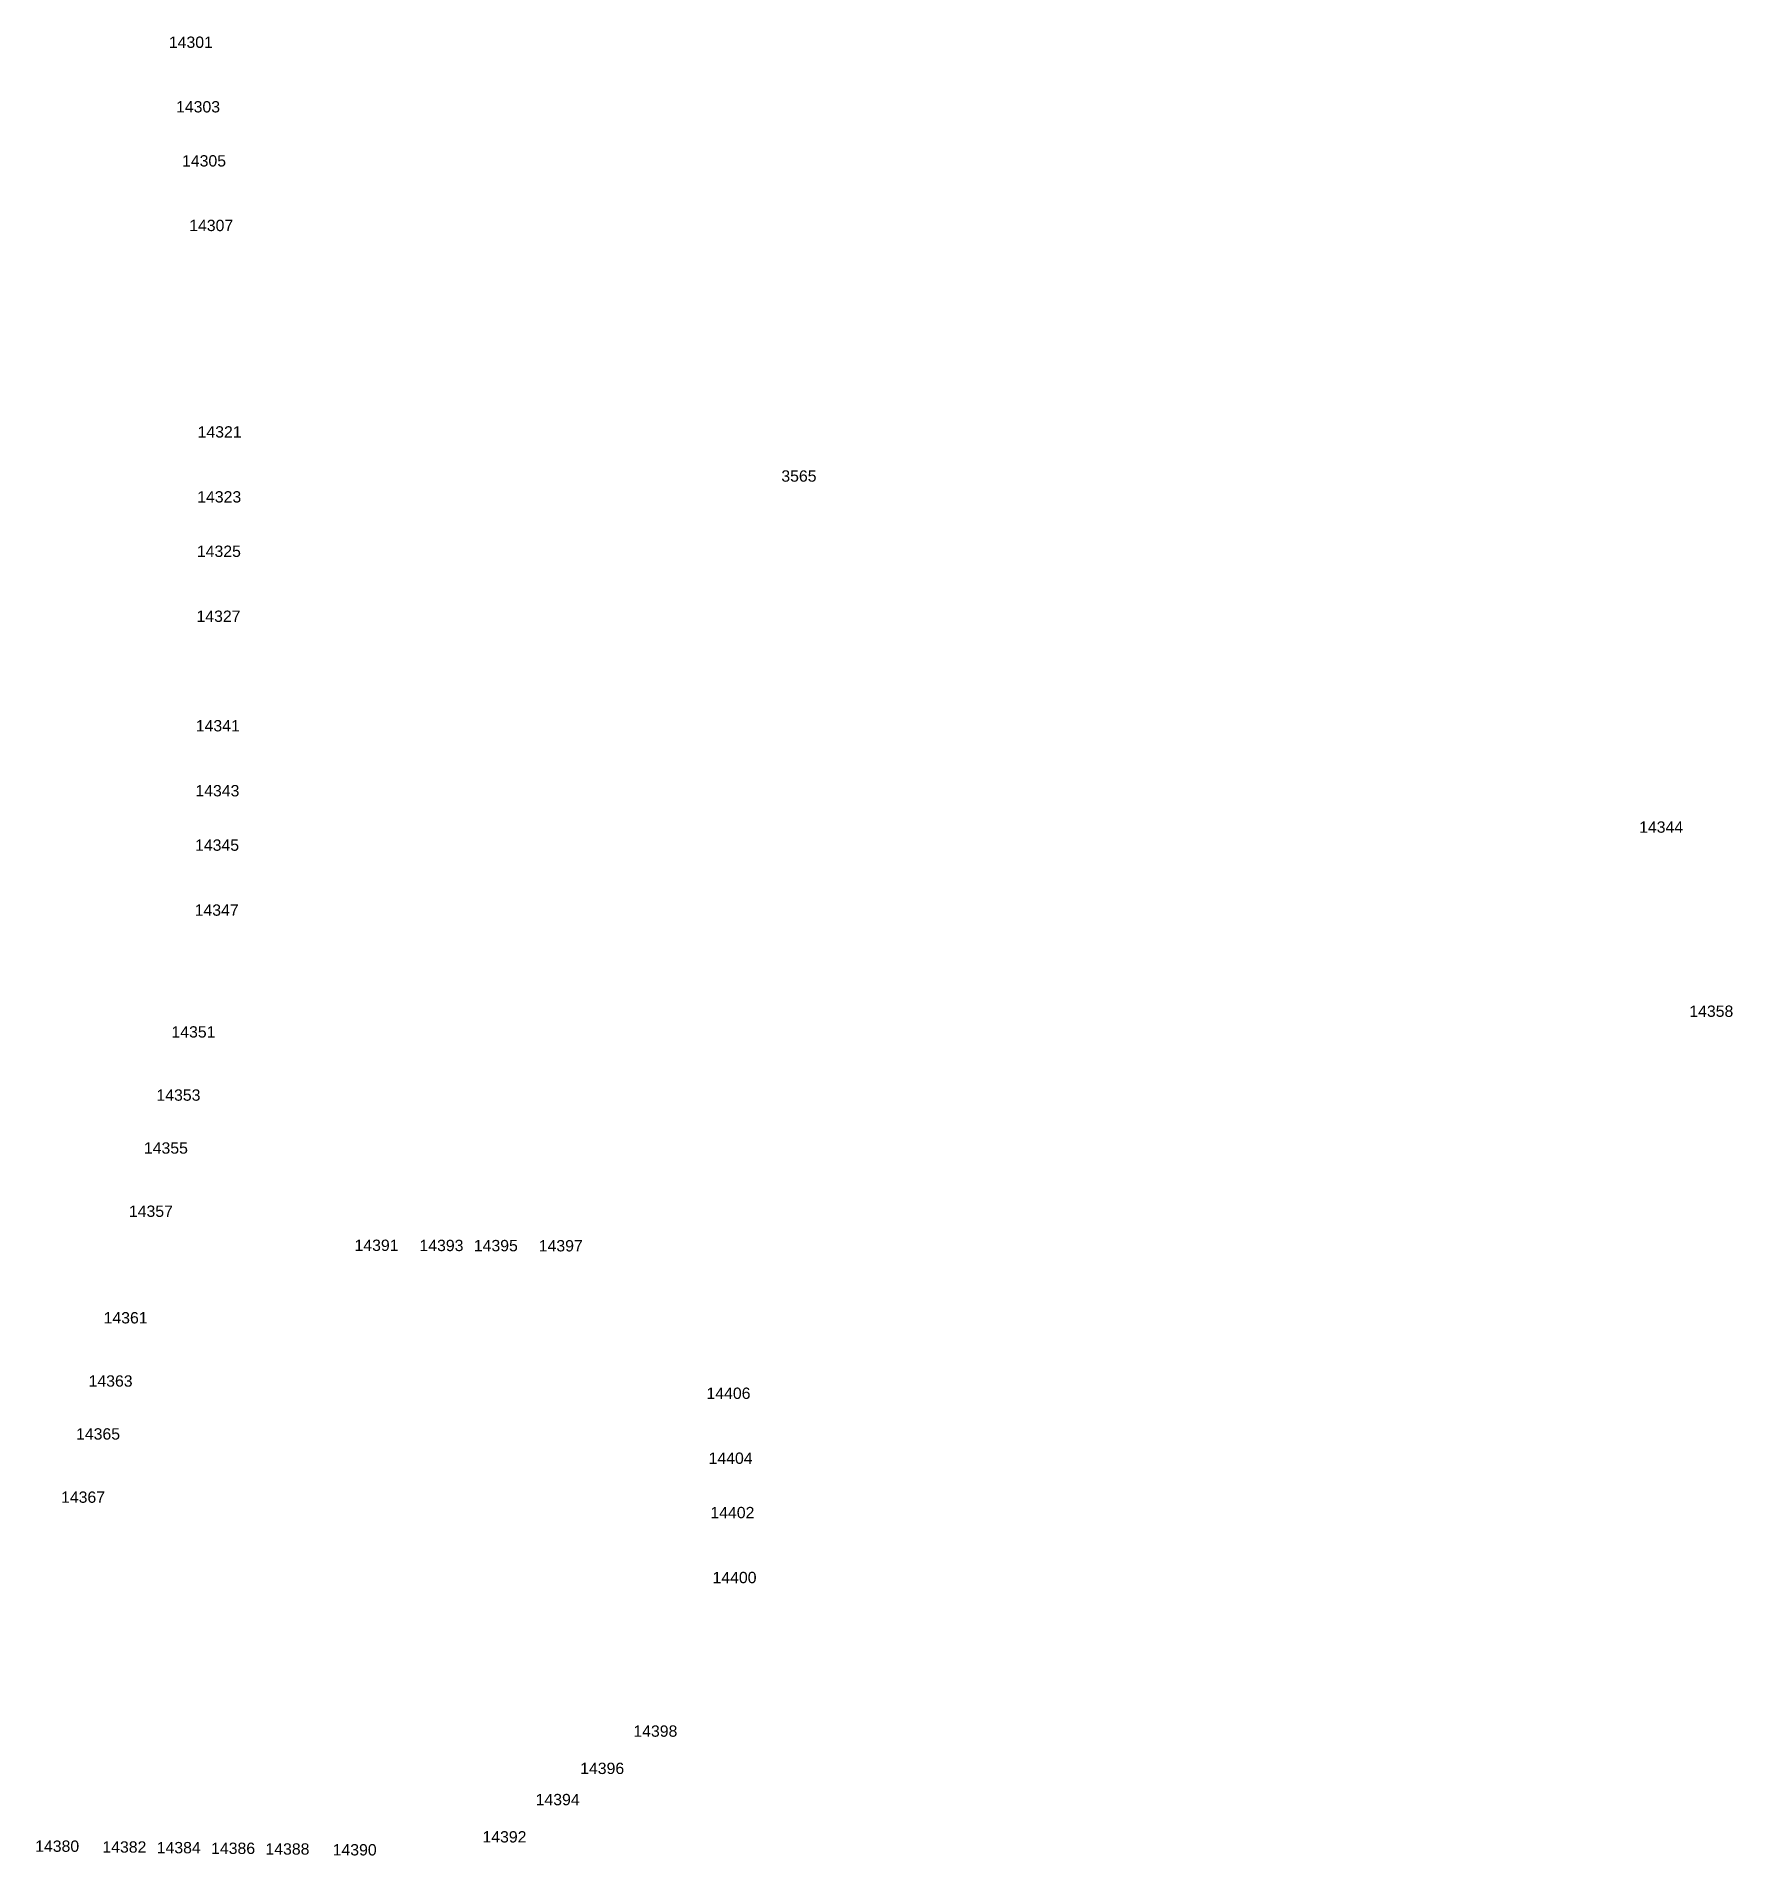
# Model space of a CAD drawing. Header units: feet. Extents: x 865220 to 2781189, y -2240498 to 970979.
# Drawn here: x 2767618 to 2768367, y 962952 to 963755 of the extents above; entities that cross this region are included whole.
import ezdxf

# ---------------------------------------------------------------- set-up
doc = ezdxf.new("R2010")
doc.units = ezdxf.units.FT
doc.header["$LTSCALE"] = 0.015
doc.header["$MEASUREMENT"] = 0
doc.layers.add('NOTES', color=7, linetype='Continuous')
doc.layers.add('Scott County Addresses', color=7, linetype='Continuous')
doc.styles.add('Dimensions 100', font='arial.ttf')

# ---------------------------------------------------------------- blocks, each defined once
blk = doc.blocks.new('ACMAP_ANN_TEMPLATE_Scott County Address')
at = {"layer": 'Scott County Addresses', "style": 'Dimensions 100'}
blk.add_attdef('ScottCountyAddress', (0, 0), '', height=50, dxfattribs=at)

msp = doc.modelspace()

# ---------------------------------------------------------------- hatches: boundary and pattern name
at = {"layer": 'NOTES', "lineweight": 5, "ltscale": 50}
h = msp.add_hatch(dxfattribs=at)
h.set_pattern_fill('ANSI31', color=1, scale=200)
h.set_pattern_definition([(45, (-77373.197, -38338.257), (-17.67766953, 17.67766953), [])])
edge = h.paths.add_edge_path()
edge.add_arc((-36684104.38, 974184.53), 39453460.34, 359.97783818, 359.978155463)
edge.add_line((2769353.09, 959142.54), (2769353.09, 959142.54))
edge.add_line((2769353.09, 959142.54), (2769353.17, 959362.51))
edge.add_line((2769353.17, 959362.51), (2770280.19, 959367.35))
edge.add_line((2770280.19, 959367.35), (2770301.15, 958927.51))
edge.add_line((2770301.15, 958927.51), (2770012.89, 958926))
edge.add_line((2770012.89, 958926), (2769897.9, 958925.4))
edge.add_line((2769897.9, 958925.4), (2769552.95, 958923.9))
edge.add_line((2769552.95, 958923.9), (2769353.01, 958924.06))

# ---------------------------------------------------------------- block references
at = {"layer": 'Scott County Addresses', "lineweight": 5, "xscale": 0.1, "yscale": 0.1, "zscale": 0.1}
for p, values in [((2767676.32, 963749.89), {'ScottCountyAddress': '14301'}), ((2767679.49, 963721.41), {'ScottCountyAddress': '14303'}), ((2767682.13, 963697.56), {'ScottCountyAddress': '14305'}), ((2767685.3, 963669.07), {'ScottCountyAddress': '14307'}), ((2767689.01, 963577.99), {'ScottCountyAddress': '14321'}), ((2767946.64, 963558.52), {'ScottCountyAddress': '3565'}), ((2767688.83, 963549.33), {'ScottCountyAddress': '14323'}), ((2767688.69, 963525.33), {'ScottCountyAddress': '14325'}), ((2767688.51, 963496.67), {'ScottCountyAddress': '14327'}), ((2767688.21, 963448.35), {'ScottCountyAddress': '14341'}), ((2767688.03, 963419.69), {'ScottCountyAddress': '14343'}), ((2768325.25, 963403.65), {'ScottCountyAddress': '14344'}), ((2767687.88, 963395.69), {'ScottCountyAddress': '14345'}), ((2767687.7, 963367.03), {'ScottCountyAddress': '14347'}), ((2768347.39, 963322.42), {'ScottCountyAddress': '14358'}), ((2767677.46, 963313.3), {'ScottCountyAddress': '14351'}), ((2767670.84, 963285.42), {'ScottCountyAddress': '14353'}), ((2767665.3, 963262.07), {'ScottCountyAddress': '14355'}), ((2767658.68, 963234.18), {'ScottCountyAddress': '14357'}), ((2767758.26, 963219.15), {'ScottCountyAddress': '14391'}), ((2767786.92, 963219.08), {'ScottCountyAddress': '14393'}), ((2767810.92, 963219.02), {'ScottCountyAddress': '14395'}), ((2767839.58, 963218.94), {'ScottCountyAddress': '14397'}), ((2767647.51, 963187.17), {'ScottCountyAddress': '14361'}), ((2767640.89, 963159.28), {'ScottCountyAddress': '14363'}), ((2767913.6, 963153.87), {'ScottCountyAddress': '14406'}), ((2767635.35, 963135.93), {'ScottCountyAddress': '14365'}), ((2767914.54, 963125.23), {'ScottCountyAddress': '14404'}), ((2767628.73, 963108.04), {'ScottCountyAddress': '14367'}), ((2767915.33, 963101.24), {'ScottCountyAddress': '14402'}), ((2767916.27, 963072.59), {'ScottCountyAddress': '14400'}), ((2767881.33, 963004.84), {'ScottCountyAddress': '14398'}), ((2767857.86, 962988.4), {'ScottCountyAddress': '14396'}), ((2767838.2, 962974.63), {'ScottCountyAddress': '14394'}), ((2767814.73, 962958.19), {'ScottCountyAddress': '14392'}), ((2767617.31, 962954.07), {'ScottCountyAddress': '14380'}), ((2767646.97, 962953.71), {'ScottCountyAddress': '14382'}), ((2767670.96, 962953.42), {'ScottCountyAddress': '14384'}), ((2767694.96, 962953.13), {'ScottCountyAddress': '14386'}), ((2767718.95, 962952.83), {'ScottCountyAddress': '14388'}), ((2767748.61, 962952.47), {'ScottCountyAddress': '14390'})]:
    msp.add_blockref('ACMAP_ANN_TEMPLATE_Scott County Address', p, dxfattribs=at).add_auto_attribs(values)

doc.saveas('drawing.dxf')
